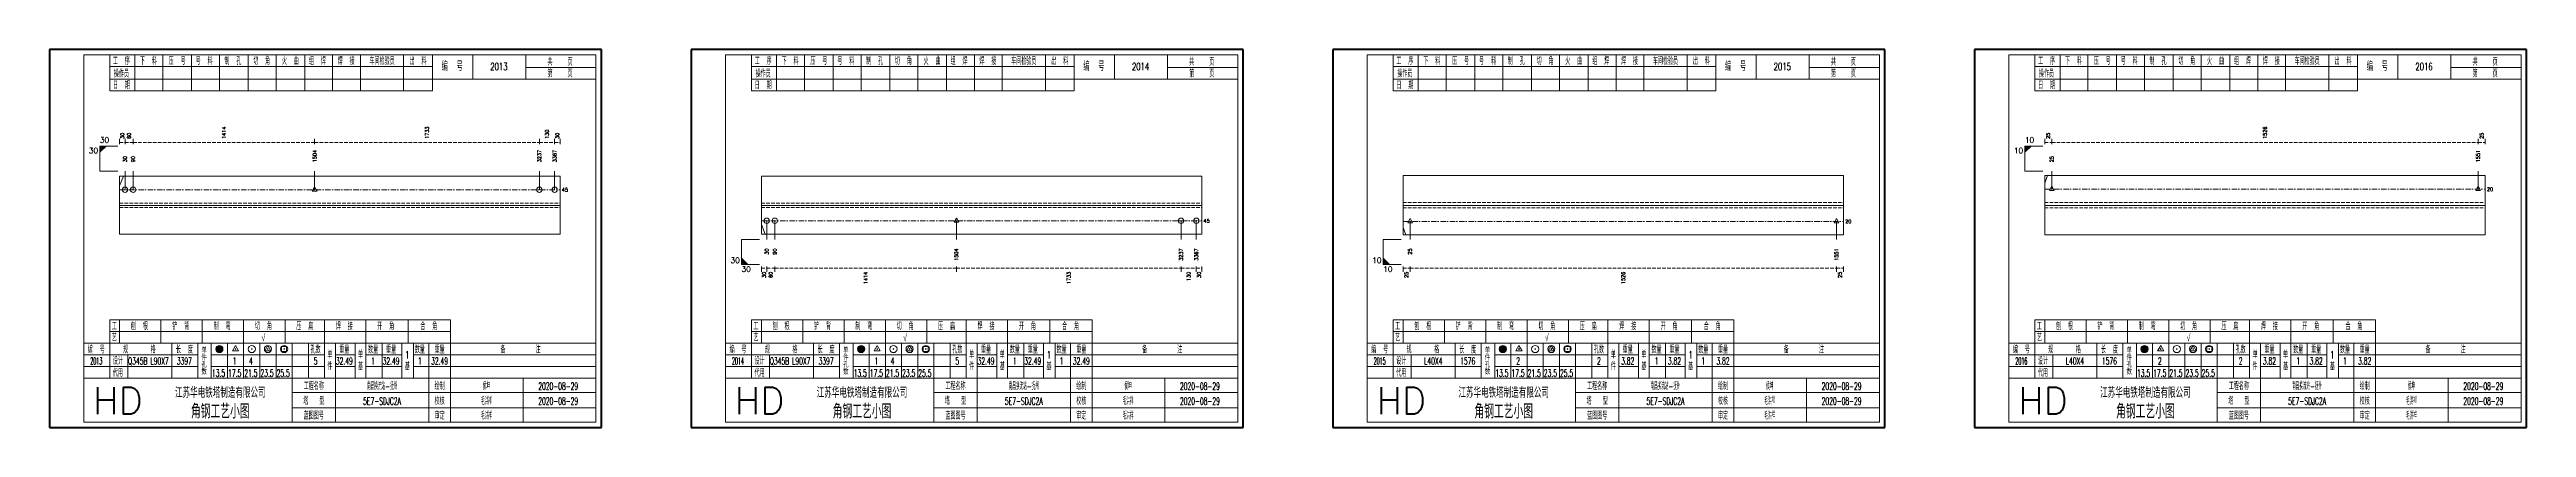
# Model space of a CAD drawing. Extents: x 0 to 5305, y 0 to 1513.
# Drawn here: x 2856 to 4234, y 1302 to 1513 of the extents above; entities that cross this region are included whole.
import ezdxf
from ezdxf.enums import TextEntityAlignment as Align

# ---------------------------------------------------------------- set-up
doc = ezdxf.new("R2010")
doc.units = 0
doc.header["$MEASUREMENT"] = 0
doc.linetypes.add('一点画线', pattern=[5.2, 3, -1, 0.2, -1])
doc.linetypes.add('虚线', pattern=[2.75, 2, -0.75])
doc.layers.get('0').update_dxf_attribs({"linetype": 'CONTINUOUS', "lineweight": 25})
doc.layers.add('1', color=7, linetype='CONTINUOUS', lineweight=25)
doc.layers.add('4', color=7, linetype='CONTINUOUS', lineweight=25)
doc.styles.get("Standard").update_dxf_attribs({"font": 'simplex.shx', "width": 0.7, "height": 3, "bigfont": 'gbhzfs.shx'})

msp = doc.modelspace()

# ---------------------------------------------------------------- texts
at = {"color": 7, "linetype": 'Continuous', "lineweight": 13}
for s, p in [('30', (2884, 1460.2)), ('10', (3955, 1460.2))]:
    msp.add_text(s, height=3, dxfattribs=at).set_placement(p, align=Align.BOTTOM_LEFT)
at = {"color": 8, "linetype": 'Continuous', "lineweight": 9}
for s, p in [('30', (2896.5, 1463.2)), ('60', (2900.2, 1463.2)), ('1414', (2953, 1463.2)), ('1733', (3066, 1463.2)), ('130', (3132.7, 1463.2)), ('30', (3138.5, 1463.2)), ('25', (3967.9, 1463.2)), ('1526', (4088.5, 1463.2)), ('25', (4209.1, 1463.2))]:
    msp.add_text(s, height=2, rotation=90, dxfattribs=at).set_placement(p, align=Align.MIDDLE_LEFT)
at = {"color": 7, "linetype": 'Continuous', "lineweight": 13}
for s, p in [('30', (2883, 1458.2)), ('10', (3954, 1458.2))]:
    msp.add_text(s, height=3, dxfattribs=at).set_placement(p, align=Align.TOP_RIGHT)
for s, p in [('30', (2898, 1450.2)), ('90', (2902.5, 1450.2)), ('1504', (3003.5, 1450.2)), ('3237', (3128.5, 1450.2)), ('3367', (3137, 1450.2)), ('25', (3969.9, 1450.2)), ('1551', (4207.1, 1450.2))]:
    msp.add_text(s, height=2, rotation=90, dxfattribs=at).set_placement(p, align=Align.MIDDLE_LEFT)
for s, p in [('45', (3141, 1434.9)), ('20', (4212, 1435.2)), ('45', (3498, 1417.6)), ('20', (3855, 1417.2))]:
    msp.add_text(s, height=2, dxfattribs=at).set_placement(p, align=Align.MIDDLE_LEFT)
for s, p in [('30', (3240, 1393.2)), ('10', (3597, 1393.2))]:
    msp.add_text(s, height=3, dxfattribs=at).set_placement(p, align=Align.BOTTOM_RIGHT)
for s, p in [('30', (3241, 1392.2)), ('10', (3598, 1392.2))]:
    msp.add_text(s, height=3, dxfattribs=at).set_placement(p, align=Align.TOP_LEFT)
at = {"color": 8, "linetype": 'Continuous', "lineweight": 9}
for s, p in [('30', (3253.5, 1389.2)), ('60', (3257.2, 1389.2)), ('1414', (3310, 1389.2)), ('1733', (3423, 1389.2)), ('130', (3489.7, 1389.2)), ('30', (3495.5, 1389.2)), ('25', (3610.9, 1389.2)), ('1526', (3731.5, 1389.2)), ('25', (3852.1, 1389.2))]:
    msp.add_text(s, height=2, rotation=90, dxfattribs=at).set_placement(p, align=Align.MIDDLE_RIGHT)
at = {"layer": '1', "color": 7, "linetype": 'Continuous', "lineweight": 13}
for s, p in [('30', (3255, 1402.2)), ('90', (3259.5, 1402.2)), ('1504', (3360.5, 1402.2)), ('3237', (3485.5, 1402.2)), ('3367', (3494, 1402.2)), ('25', (3612.9, 1402.2)), ('1551', (3850.1, 1402.2))]:
    msp.add_text(s, height=2, rotation=90, dxfattribs=at).set_placement(p, align=Align.MIDDLE_RIGHT)
at = {"layer": '4', "color": 1, "linetype": 'Continuous', "lineweight": 13}
for s, height, width, p in [('工  序', 4, 0.7, (2896, 1506.5)), ('下  料', 4, 0.7, (2911, 1506.5)), ('压  号', 4, 0.7, (2927, 1506.5)), ('号  料', 4, 0.7, (2942, 1506.5)), ('制  孔', 4, 0.7, (2958, 1506.5)), ('切  角', 4, 0.7, (2974, 1506.5)), ('火  曲', 4, 0.7, (2990, 1506.5)), ('组  焊', 4, 0.7, (3005, 1506.5)), ('焊  接', 4, 0.7, (3021, 1506.5)), ('车间检验员', 4, 0.7, (3041, 1506.5)), ('出  料', 4, 0.7, (3061, 1506.5)), ('编  号', 5, 0.7, (3080, 1503.5)), ('2013', 4, 0.7, (3106, 1503.5)), ('共    页', 4, 0.7, (3140, 1506)), ('工  序', 4, 0.7, (3253, 1506.5)), ('下  料', 4, 0.7, (3268, 1506.5)), ('压  号', 4, 0.7, (3284, 1506.5)), ('号  料', 4, 0.7, (3299, 1506.5)), ('制  孔', 4, 0.7, (3315, 1506.5)), ('切  角', 4, 0.7, (3331, 1506.5)), ('火  曲', 4, 0.7, (3347, 1506.5)), ('组  焊', 4, 0.7, (3362, 1506.5)), ('焊  接', 4, 0.7, (3378, 1506.5)), ('车间检验员', 4, 0.7, (3398, 1506.5)), ('出  料', 4, 0.7, (3418, 1506.5)), ('编  号', 5, 0.7, (3437, 1503.5)), ('2014', 4, 0.7, (3463, 1503.5)), ('共    页', 4, 0.7, (3497, 1506)), ('工  序', 4, 0.7, (3610, 1506.5)), ('下  料', 4, 0.7, (3625, 1506.5)), ('压  号', 4, 0.7, (3641, 1506.5)), ('号  料', 4, 0.7, (3656, 1506.5)), ('制  孔', 4, 0.7, (3672, 1506.5)), ('切  角', 4, 0.7, (3688, 1506.5)), ('火  曲', 4, 0.7, (3704, 1506.5)), ('组  焊', 4, 0.7, (3719, 1506.5)), ('焊  接', 4, 0.7, (3735, 1506.5)), ('车间检验员', 4, 0.7, (3755, 1506.5)), ('出  料', 4, 0.7, (3775, 1506.5)), ('编  号', 5, 0.7, (3794, 1503.5)), ('2015', 4, 0.7, (3820, 1503.5)), ('共    页', 4, 0.7, (3854, 1506)), ('工  序', 4, 0.7, (3967, 1506.5)), ('下  料', 4, 0.7, (3982, 1506.5)), ('压  号', 4, 0.7, (3998, 1506.5)), ('号  料', 4, 0.7, (4013, 1506.5)), ('制  孔', 4, 0.7, (4029, 1506.5)), ('切  角', 4, 0.7, (4045, 1506.5)), ('火  曲', 4, 0.7, (4061, 1506.5)), ('组  焊', 4, 0.7, (4076, 1506.5)), ('焊  接', 4, 0.7, (4092, 1506.5)), ('车间检验员', 4, 0.7, (4112, 1506.5)), ('出  料', 4, 0.7, (4132, 1506.5)), ('编  号', 5, 0.7, (4151, 1503.5)), ('2016', 4, 0.7, (4177, 1503.5)), ('共    页', 4, 0.7, (4211, 1506)), ('日  期', 4, 0.7, (2896, 1493)), ('操作员', 4, 0.7, (2896, 1499.5)), ('第    页', 4, 0.7, (3140, 1499.5)), ('日  期', 4, 0.7, (3253, 1493)), ('操作员', 4, 0.7, (3253, 1499.5)), ('第    页', 4, 0.7, (3497, 1499.5)), ('日  期', 4, 0.7, (3610, 1493)), ('操作员', 4, 0.7, (3610, 1499.5)), ('第    页', 4, 0.7, (3854, 1499.5)), ('日  期', 4, 0.7, (3967, 1493)), ('操作员', 4, 0.7, (3967, 1499.5)), ('第    页', 4, 0.7, (4211, 1499.5)), ('工', 4, 0.7, (2892, 1358.8)), ('艺', 4, 0.7, (2892, 1352.5)), ('刨  根', 4, 0.7, (2906, 1358.8)), ('铲  背', 4, 0.7, (2929, 1358.8)), ('制  弯', 4, 0.7, (2952, 1358.8)), ('切  角', 4, 0.7, (2975, 1358.8)), ('√', 4, 0.7, (2975, 1352.5)), ('压  扁', 4, 0.7, (2998, 1358.8)), ('焊  接', 4, 0.7, (3020, 1358.8)), ('开  角', 4, 0.7, (3043, 1358.8)), ('合  角', 4, 0.7, (3067, 1358.8)), ('工', 4, 0.7, (3249, 1358.8)), ('艺', 4, 0.7, (3249, 1352.5)), ('刨  根', 4, 0.7, (3263, 1358.8)), ('铲  背', 4, 0.7, (3286, 1358.8)), ('制  弯', 4, 0.7, (3309, 1358.8)), ('切  角', 4, 0.7, (3332, 1358.8)), ('√', 4, 0.7, (3332, 1352.5)), ('压  扁', 4, 0.7, (3355, 1358.8)), ('焊  接', 4, 0.7, (3377, 1358.8)), ('开  角', 4, 0.7, (3400, 1358.8)), ('合  角', 4, 0.7, (3424, 1358.8)), ('工', 4, 0.7, (3606, 1358.8)), ('艺', 4, 0.7, (3606, 1352.5)), ('刨  根', 4, 0.7, (3620, 1358.8)), ('铲  背', 4, 0.7, (3643, 1358.8)), ('制  弯', 4, 0.7, (3666, 1358.8)), ('切  角', 4, 0.7, (3689, 1358.8)), ('√', 4, 0.7, (3689, 1352.5)), ('压  扁', 4, 0.7, (3712, 1358.8)), ('焊  接', 4, 0.7, (3734, 1358.8)), ('开  角', 4, 0.7, (3757, 1358.8)), ('合  角', 4, 0.7, (3781, 1358.8)), ('工', 4, 0.7, (3963, 1358.8)), ('艺', 4, 0.7, (3963, 1352.5)), ('刨  根', 4, 0.7, (3977, 1358.8)), ('铲  背', 4, 0.7, (4000, 1358.8)), ('制  弯', 4, 0.7, (4023, 1358.8)), ('切  角', 4, 0.7, (4046, 1358.8)), ('√', 4, 0.7, (4046, 1352.5)), ('压  扁', 4, 0.7, (4069, 1358.8)), ('焊  接', 4, 0.7, (4091, 1358.8)), ('开  角', 4, 0.7, (4114, 1358.8)), ('合  角', 4, 0.7, (4138, 1358.8)), ('编  号', 4, 0.7, (2882, 1345.8)), ('2013', 4, 0.4, (2882, 1339.5)), ('设计', 4, 0.7, (2894, 1339.5)), ('规      格', 4, 0.7, (2906, 1345.8)), ('Q345B L90X7', 4, 0.5, (2911, 1339.5)), ('长  度', 4, 0.7, (2931, 1345.8)), ('3397', 4, 0.5, (2931, 1339.5)), ('1', 4, 0.5, (2959, 1339.5)), ('4', 4, 0.5, (2968, 1339.5)), ('孔数', 4, 0.7, (3004, 1345.8)), ('5', 4, 0.5, (3004, 1339.5)), ('单', 4, 0.7, (3012, 1343)), ('件', 4, 0.7, (3012, 1336.5)), ('32.49', 4, 0.5, (3020, 1339.5)), ('重量', 4, 0.7, (3020, 1345.8)), ('单', 4, 0.7, (3029, 1343)), ('基', 4, 0.7, (3029, 1336.5)), ('数量', 4, 0.7, (3036, 1345.8)), ('1', 4, 0.5, (3036, 1339.5)), ('32.49', 4, 0.5, (3046, 1339.5)), ('重量', 4, 0.7, (3046, 1345.8)), ('基', 4, 0.7, (3055, 1336.5)), ('1', 4, 0.5, (3055, 1343)), ('数量', 4, 0.7, (3062, 1345.8)), ('1', 4, 0.7, (3062, 1339.5)), ('32.49', 4, 0.5, (3073, 1339.5)), ('重量', 4, 0.7, (3073, 1345.8)), ('备        注', 4, 0.7, (3118, 1345.8)), ('编  号', 4, 0.7, (3239, 1345.8)), ('2014', 4, 0.4, (3239, 1339.5)), ('设计', 4, 0.7, (3251, 1339.5)), ('规      格', 4, 0.7, (3263, 1345.8)), ('Q345B L90X7', 4, 0.5, (3268, 1339.5)), ('长  度', 4, 0.7, (3288, 1345.8)), ('3397', 4, 0.5, (3288, 1339.5)), ('1', 4, 0.5, (3316, 1339.5)), ('4', 4, 0.5, (3325, 1339.5)), ('孔数', 4, 0.7, (3361, 1345.8)), ('5', 4, 0.5, (3361, 1339.5)), ('单', 4, 0.7, (3369, 1343)), ('件', 4, 0.7, (3369, 1336.5)), ('32.49', 4, 0.5, (3377, 1339.5)), ('重量', 4, 0.7, (3377, 1345.8)), ('单', 4, 0.7, (3386, 1343)), ('基', 4, 0.7, (3386, 1336.5)), ('数量', 4, 0.7, (3393, 1345.8)), ('1', 4, 0.5, (3393, 1339.5)), ('32.49', 4, 0.5, (3403, 1339.5)), ('重量', 4, 0.7, (3403, 1345.8)), ('基', 4, 0.7, (3412, 1336.5)), ('1', 4, 0.5, (3412, 1343)), ('数量', 4, 0.7, (3419, 1345.8)), ('1', 4, 0.7, (3419, 1339.5)), ('32.49', 4, 0.5, (3430, 1339.5)), ('重量', 4, 0.7, (3430, 1345.8)), ('备        注', 4, 0.7, (3475, 1345.8)), ('编  号', 4, 0.7, (3596, 1345.8)), ('2015', 4, 0.4, (3596, 1339.5)), ('设计', 4, 0.7, (3608, 1339.5)), ('规      格', 4, 0.7, (3620, 1345.8)), (' L40X4', 4, 0.5, (3625, 1339.5)), ('长  度', 4, 0.7, (3645, 1345.8)), ('1576', 4, 0.5, (3645, 1339.5)), ('2', 4, 0.5, (3673, 1339.5)), ('孔数', 4, 0.7, (3718, 1345.8)), ('2', 4, 0.5, (3718, 1339.5)), ('单', 4, 0.7, (3726, 1343)), ('件', 4, 0.7, (3726, 1336.5)), ('3.82', 4, 0.5, (3734, 1339.5)), ('重量', 4, 0.7, (3734, 1345.8)), ('单', 4, 0.7, (3743, 1343)), ('基', 4, 0.7, (3743, 1336.5)), ('数量', 4, 0.7, (3750, 1345.8)), ('1', 4, 0.5, (3750, 1339.5)), ('3.82', 4, 0.5, (3760, 1339.5)), ('重量', 4, 0.7, (3760, 1345.8)), ('基', 4, 0.7, (3769, 1336.5)), ('1', 4, 0.5, (3769, 1343)), ('数量', 4, 0.7, (3776, 1345.8)), ('1', 4, 0.7, (3776, 1339.5)), ('3.82', 4, 0.5, (3787, 1339.5)), ('重量', 4, 0.7, (3787, 1345.8)), ('备        注', 4, 0.7, (3832, 1345.8)), ('编  号', 4, 0.7, (3953, 1345.8)), ('2016', 4, 0.4, (3953, 1339.5)), ('设计', 4, 0.7, (3965, 1339.5)), ('规      格', 4, 0.7, (3977, 1345.8)), (' L40X4', 4, 0.5, (3982, 1339.5)), ('长  度', 4, 0.7, (4002, 1345.8)), ('1576', 4, 0.5, (4002, 1339.5)), ('2', 4, 0.5, (4030, 1339.5)), ('孔数', 4, 0.7, (4075, 1345.8)), ('2', 4, 0.5, (4075, 1339.5)), ('单', 4, 0.7, (4083, 1343)), ('件', 4, 0.7, (4083, 1336.5)), ('3.82', 4, 0.5, (4091, 1339.5)), ('重量', 4, 0.7, (4091, 1345.8)), ('单', 4, 0.7, (4100, 1343)), ('基', 4, 0.7, (4100, 1336.5)), ('数量', 4, 0.7, (4107, 1345.8)), ('1', 4, 0.5, (4107, 1339.5)), ('3.82', 4, 0.5, (4117, 1339.5)), ('重量', 4, 0.7, (4117, 1345.8)), ('基', 4, 0.7, (4126, 1336.5)), ('1', 4, 0.5, (4126, 1343)), ('数量', 4, 0.7, (4133, 1345.8)), ('1', 4, 0.7, (4133, 1339.5)), ('3.82', 4, 0.5, (4144, 1339.5)), ('重量', 4, 0.7, (4144, 1345.8)), ('备        注', 4, 0.7, (4189, 1345.8)), ('代用', 4, 0.7, (2894, 1332.8)), ('江苏华电铁塔制造有限公司', 6, 0.7, (2951, 1322)), ('13.5', 4, 0.5, (2950, 1332.8)), ('17.5', 4, 0.5, (2959, 1332.8)), ('21.5', 4, 0.5, (2968, 1332.8)), ('23.5', 4, 0.5, (2977, 1332.8)), ('25.5', 4, 0.5, (2986, 1332.8)), ('工程名称', 4, 0.7, (3003, 1325.5)), ('南昌换流站-抚州', 4, 0.5, (3041, 1325.5)), ('绘制', 4, 0.7, (3073, 1325.5)), ('侯坤', 4, 0.5, (3099, 1325.5)), ('2020-08-29', 4, 0.5, (3139, 1325.5)), ('代用', 4, 0.7, (3251, 1332.8)), ('江苏华电铁塔制造有限公司', 6, 0.7, (3308, 1322)), ('13.5', 4, 0.5, (3307, 1332.8)), ('17.5', 4, 0.5, (3316, 1332.8)), ('21.5', 4, 0.5, (3325, 1332.8)), ('23.5', 4, 0.5, (3334, 1332.8)), ('25.5', 4, 0.5, (3343, 1332.8)), ('工程名称', 4, 0.7, (3360, 1325.5)), ('南昌换流站-抚州', 4, 0.5, (3398, 1325.5)), ('绘制', 4, 0.7, (3430, 1325.5)), ('侯坤', 4, 0.5, (3456, 1325.5)), ('2020-08-29', 4, 0.5, (3496, 1325.5)), ('代用', 4, 0.7, (3608, 1332.8)), ('江苏华电铁塔制造有限公司', 6, 0.7, (3665, 1322)), ('13.5', 4, 0.5, (3664, 1332.8)), ('17.5', 4, 0.5, (3673, 1332.8)), ('21.5', 4, 0.5, (3682, 1332.8)), ('23.5', 4, 0.5, (3691, 1332.8)), ('25.5', 4, 0.5, (3700, 1332.8)), ('工程名称', 4, 0.7, (3717, 1325.5)), ('南昌换流站-抚州', 4, 0.5, (3755, 1325.5)), ('绘制', 4, 0.7, (3787, 1325.5)), ('侯坤', 4, 0.5, (3813, 1325.5)), ('2020-08-29', 4, 0.5, (3853, 1325.5)), ('代用', 4, 0.7, (3965, 1332.8)), ('江苏华电铁塔制造有限公司', 6, 0.7, (4022, 1322)), ('13.5', 4, 0.5, (4021, 1332.8)), ('17.5', 4, 0.5, (4030, 1332.8)), ('21.5', 4, 0.5, (4039, 1332.8)), ('23.5', 4, 0.5, (4048, 1332.8)), ('25.5', 4, 0.5, (4057, 1332.8)), ('工程名称', 4, 0.7, (4074, 1325.5)), ('南昌换流站-抚州', 4, 0.5, (4112, 1325.5)), ('绘制', 4, 0.7, (4144, 1325.5)), ('侯坤', 4, 0.5, (4170, 1325.5)), ('2020-08-29', 4, 0.5, (4210, 1325.5)), ('角钢工艺小图', 8, 0.8, (2951, 1311.5)), ('塔   型', 4, 0.7, (3003, 1317.2)), ('蓝图图号', 4, 0.7, (3003, 1309)), ('5E7-SDJC2A', 4, 0.5, (3041, 1317.2)), ('校核', 4, 0.7, (3073, 1317.2)), ('审定', 4, 0.7, (3073, 1309)), ('毛洪祥', 4, 0.5, (3099, 1317.2)), ('毛洪祥', 4, 0.5, (3099, 1309)), ('2020-08-29', 4, 0.5, (3139, 1317.2)), ('角钢工艺小图', 8, 0.8, (3308, 1311.5)), ('塔   型', 4, 0.7, (3360, 1317.2)), ('蓝图图号', 4, 0.7, (3360, 1309)), ('5E7-SDJC2A', 4, 0.5, (3398, 1317.2)), ('校核', 4, 0.7, (3430, 1317.2)), ('审定', 4, 0.7, (3430, 1309)), ('毛洪祥', 4, 0.5, (3456, 1317.2)), ('毛洪祥', 4, 0.5, (3456, 1309)), ('2020-08-29', 4, 0.5, (3496, 1317.2)), ('角钢工艺小图', 8, 0.8, (3665, 1311.5)), ('塔   型', 4, 0.7, (3717, 1317.2)), ('蓝图图号', 4, 0.7, (3717, 1309)), ('5E7-SDJC2A', 4, 0.5, (3755, 1317.2)), ('校核', 4, 0.7, (3787, 1317.2)), ('审定', 4, 0.7, (3787, 1309)), ('毛洪祥', 4, 0.5, (3813, 1317.2)), ('毛洪祥', 4, 0.5, (3813, 1309)), ('2020-08-29', 4, 0.5, (3853, 1317.2)), ('角钢工艺小图', 8, 0.8, (4022, 1311.5)), ('塔   型', 4, 0.7, (4074, 1317.2)), ('蓝图图号', 4, 0.7, (4074, 1309)), ('5E7-SDJC2A', 4, 0.5, (4112, 1317.2)), ('校核', 4, 0.7, (4144, 1317.2)), ('审定', 4, 0.7, (4144, 1309)), ('毛洪祥', 4, 0.5, (4170, 1317.2)), ('毛洪祥', 4, 0.5, (4170, 1309)), ('2020-08-29', 4, 0.5, (4210, 1317.2))]:
    msp.add_text(s, height=height, dxfattribs=dict(at, width=width)).set_placement(p, align=Align.MIDDLE_CENTER)
for s, height, p in [('单', 3, (2942, 1345.5)), ('件', 3, (2942, 1341.5)), ('孔', 3, (2942, 1337.5)), ('单', 3, (3299, 1345.5)), ('件', 3, (3299, 1341.5)), ('孔', 3, (3299, 1337.5)), ('单', 3, (3656, 1345.5)), ('件', 3, (3656, 1341.5)), ('孔', 3, (3656, 1337.5)), ('单', 3, (4013, 1345.5)), ('件', 3, (4013, 1341.5)), ('孔', 3, (4013, 1337.5)), ('HD', 15, (2894, 1317.5)), ('数', 3, (2942, 1333.5)), ('HD', 15, (3251, 1317.5)), ('数', 3, (3299, 1333.5)), ('HD', 15, (3608, 1317.5)), ('数', 3, (3656, 1333.5)), ('HD', 15, (3965, 1317.5)), ('数', 3, (4013, 1333.5))]:
    msp.add_text(s, height=height, dxfattribs=at).set_placement(p, align=Align.MIDDLE_CENTER)

# ---------------------------------------------------------------- linework, layer by layer
at = {"color": 8, "linetype": 'Continuous', "lineweight": 9}
for p, q in [((2895, 1460.2), (2895, 1463.2)), ((2898, 1460.2), (2898, 1463.2)), ((2898, 1460.2), (2898, 1463.2)), ((2902.5, 1460.2), (2902.5, 1463.2)), ((2902.5, 1460.2), (2902.5, 1463.2)), ((3003.5, 1460.2), (3003.5, 1463.2)), ((3003.5, 1460.2), (3003.5, 1463.2)), ((3128.5, 1460.2), (3128.5, 1463.2)), ((3128.5, 1460.2), (3128.5, 1463.2)), ((3137, 1460.2), (3137, 1463.2)), ((3137, 1460.2), (3137, 1463.2)), ((3140, 1460.2), (3140, 1463.2)), ((3966, 1460.2), (3966, 1463.2)), ((3969.9, 1460.2), (3969.9, 1463.2)), ((3969.9, 1460.2), (3969.9, 1463.2)), ((4207.1, 1460.2), (4207.1, 1463.2)), ((4207.1, 1460.2), (4207.1, 1463.2)), ((4211, 1460.2), (4211, 1463.2)), ((3252, 1392.2), (3252, 1389.2)), ((3255, 1392.2), (3255, 1389.2)), ((3255, 1392.2), (3255, 1389.2)), ((3259.5, 1392.2), (3259.5, 1389.2)), ((3259.5, 1392.2), (3259.5, 1389.2)), ((3360.5, 1392.2), (3360.5, 1389.2)), ((3360.5, 1392.2), (3360.5, 1389.2)), ((3485.5, 1392.2), (3485.5, 1389.2)), ((3485.5, 1392.2), (3485.5, 1389.2)), ((3494, 1392.2), (3494, 1389.2)), ((3494, 1392.2), (3494, 1389.2)), ((3497, 1392.2), (3497, 1389.2)), ((3609, 1392.2), (3609, 1389.2)), ((3612.9, 1392.2), (3612.9, 1389.2)), ((3612.9, 1392.2), (3612.9, 1389.2)), ((3850.1, 1392.2), (3850.1, 1389.2)), ((3850.1, 1392.2), (3850.1, 1389.2)), ((3854, 1392.2), (3854, 1389.2))]:
    msp.add_line(p, q, dxfattribs=at)
at = {"color": 8, "linetype": '虚线', "lineweight": 9}
for p, q in [((2895, 1461.2), (2898, 1461.2)), ((2898, 1461.2), (2902.5, 1461.2)), ((2902.5, 1461.2), (3003.5, 1461.2)), ((3003.5, 1461.2), (3128.5, 1461.2)), ((3128.5, 1461.2), (3137, 1461.2)), ((3137, 1461.2), (3140, 1461.2)), ((3966, 1461.2), (3969.9, 1461.2)), ((3969.9, 1461.2), (4207.1, 1461.2)), ((4207.1, 1461.2), (4211, 1461.2)), ((3252, 1391.2), (3255, 1391.2)), ((3255, 1391.2), (3259.5, 1391.2)), ((3259.5, 1391.2), (3360.5, 1391.2)), ((3360.5, 1391.2), (3485.5, 1391.2)), ((3485.5, 1391.2), (3494, 1391.2)), ((3494, 1391.2), (3497, 1391.2)), ((3609, 1391.2), (3612.9, 1391.2)), ((3612.9, 1391.2), (3850.1, 1391.2)), ((3850.1, 1391.2), (3854, 1391.2))]:
    msp.add_line(p, q, dxfattribs=at)
at = {"color": 7, "linetype": 'Continuous', "lineweight": 13}
for p, q in [((2884, 1459.2), (2894, 1459.2)), ((2884, 1445.2), (2884, 1459.2)), ((2884.9, 1459.2), (2884, 1458.4)), ((2885.8, 1459.2), (2884, 1457.5)), ((2886.6, 1459.2), (2884, 1456.6)), ((2887.5, 1459.2), (2884, 1455.8)), ((3955, 1459.2), (3965, 1459.2)), ((3955, 1445.2), (3955, 1459.2)), ((3955.9, 1459.2), (3955, 1458.4)), ((3956.8, 1459.2), (3955, 1457.5)), ((3957.6, 1459.2), (3955, 1456.6)), ((3958.5, 1459.2), (3955, 1455.8)), ((2884, 1445.2), (2894, 1445.2)), ((2895, 1437), (2897.2, 1442.4)), ((2897.8, 1434.8), (2898.2, 1435.1)), ((2898.2, 1434.8), (2897.8, 1435.1)), ((2898, 1434.9), (2898, 1445.2)), ((2902.3, 1434.8), (2902.7, 1435.1)), ((2902.7, 1434.8), (2902.3, 1435.1)), ((2902.5, 1434.9), (2902.5, 1445.2)), ((3003.5, 1436.4), (3002.2, 1434.2)), ((3002.2, 1434.2), (3004.8, 1434.2)), ((3003.3, 1434.8), (3003.6, 1435.1)), ((3003.6, 1434.8), (3003.3, 1435.1)), ((3003.5, 1434.9), (3003.5, 1445.2)), ((3004.8, 1434.2), (3003.5, 1436.4)), ((3128.3, 1434.8), (3128.6, 1435.1)), ((3128.6, 1434.8), (3128.3, 1435.1)), ((3128.5, 1434.9), (3128.5, 1445.2)), ((3136.8, 1434.8), (3137.2, 1435.1)), ((3137.2, 1434.8), (3136.8, 1435.1)), ((3137, 1434.9), (3137, 1445.2)), ((3955, 1445.2), (3965, 1445.2)), ((3966, 1438.6), (3967.6, 1442.8)), ((3969.9, 1436.8), (3968.6, 1434.5)), ((3968.6, 1434.5), (3971.2, 1434.5)), ((3969.7, 1435.1), (3970, 1435.4)), ((3970, 1435.1), (3969.7, 1435.4)), ((3969.9, 1435.2), (3969.9, 1445.2)), ((3971.2, 1434.5), (3969.9, 1436.8)), ((4207.1, 1436.8), (4205.8, 1434.5)), ((4205.8, 1434.5), (4208.4, 1434.5)), ((4207, 1435.1), (4207.3, 1435.4)), ((4207.3, 1435.1), (4207, 1435.4)), ((4207.1, 1435.2), (4207.1, 1445.2)), ((4208.4, 1434.5), (4207.1, 1436.8)), ((3241, 1407.2), (3251, 1407.2)), ((3241, 1407.2), (3241, 1393.2)), ((3252, 1415.5), (3254.2, 1410.1)), ((3255, 1417.6), (3255, 1407.2)), ((3259.5, 1417.6), (3259.5, 1407.2)), ((3360.5, 1417.6), (3360.5, 1407.2)), ((3485.5, 1417.6), (3485.5, 1407.2)), ((3494, 1417.6), (3494, 1407.2)), ((3598, 1407.2), (3608, 1407.2)), ((3598, 1407.2), (3598, 1393.2)), ((3609, 1413.9), (3610.6, 1409.8)), ((3612.9, 1417.2), (3612.9, 1407.2)), ((3850.1, 1417.2), (3850.1, 1407.2)), ((3244.5, 1393.2), (3241, 1396.8)), ((3243.6, 1393.2), (3241, 1395.9)), ((3242.8, 1393.2), (3241, 1395)), ((3241.9, 1393.2), (3241, 1394.1)), ((3241, 1393.2), (3251, 1393.2)), ((3601.5, 1393.2), (3598, 1396.8)), ((3600.6, 1393.2), (3598, 1395.9)), ((3599.8, 1393.2), (3598, 1395)), ((3598.9, 1393.2), (3598, 1394.1)), ((3598, 1393.2), (3608, 1393.2))]:
    msp.add_line(p, q, dxfattribs=at)
at = {"color": 7, "linetype": 'Continuous', "lineweight": 18}
for p, q in [((2895, 1442.4), (2895, 1410.1)), ((2895, 1442.4), (3140, 1442.4)), ((3140, 1442.4), (3140, 1410.1)), ((3252, 1442.4), (3252, 1410.1)), ((3252, 1442.4), (3497, 1442.4)), ((3497, 1442.4), (3497, 1410.1)), ((3609, 1442.8), (3609, 1409.8)), ((3609, 1442.8), (3854, 1442.8)), ((3854, 1442.8), (3854, 1409.8)), ((3966, 1442.8), (3966, 1409.8)), ((3966, 1442.8), (4211, 1442.8)), ((4211, 1442.8), (4211, 1409.8)), ((2895, 1426.2), (3140, 1426.2)), ((3252, 1426.2), (3497, 1426.2)), ((3609, 1426.2), (3854, 1426.2)), ((3966, 1426.2), (4211, 1426.2))]:
    msp.add_line(p, q, dxfattribs=at)
at = {"color": 3, "linetype": '一点画线', "lineweight": 13}
for p, q in [((2895, 1434.9), (3140, 1434.9)), ((3966, 1435.2), (4211, 1435.2)), ((3252, 1417.6), (3497, 1417.6)), ((3609, 1417.2), (3854, 1417.2))]:
    msp.add_line(p, q, dxfattribs=at)
at = {"color": 1, "linetype": '虚线', "lineweight": 18}
for p, q in [((2895, 1427.4), (3140, 1427.4)), ((2895, 1425.1), (3140, 1425.1)), ((3252, 1427.4), (3497, 1427.4)), ((3252, 1425.1), (3497, 1425.1)), ((3609, 1427.8), (3854, 1427.8)), ((3609, 1424.8), (3854, 1424.8)), ((3966, 1427.8), (4211, 1427.8)), ((3966, 1424.8), (4211, 1424.8))]:
    msp.add_line(p, q, dxfattribs=at)
at = {"color": 7, "linetype": 'Continuous', "lineweight": 13}
for centre in [(2898, 1434.9), (2902.5, 1434.9), (3128.5, 1434.9), (3137, 1434.9)]:
    msp.add_circle(centre, 1.5, dxfattribs=at)
at = {"layer": '1', "color": 7, "linetype": 'Continuous', "lineweight": 18}
for p, q in [((2895, 1410.1), (3140, 1410.1)), ((3252, 1410.1), (3497, 1410.1)), ((3609, 1409.8), (3854, 1409.8)), ((3966, 1409.8), (4211, 1409.8))]:
    msp.add_line(p, q, dxfattribs=at)
at = {"layer": '1', "color": 7, "linetype": 'Continuous', "lineweight": 13}
for p, q in [((3254.8, 1417.4), (3255.2, 1417.7)), ((3255.2, 1417.4), (3254.8, 1417.7)), ((3259.3, 1417.4), (3259.7, 1417.7)), ((3259.7, 1417.4), (3259.3, 1417.7)), ((3360.5, 1419.1), (3359.2, 1416.8)), ((3359.2, 1416.8), (3361.8, 1416.8)), ((3360.3, 1417.4), (3360.6, 1417.7)), ((3360.6, 1417.4), (3360.3, 1417.7)), ((3361.8, 1416.8), (3360.5, 1419.1)), ((3485.3, 1417.4), (3485.6, 1417.7)), ((3485.6, 1417.4), (3485.3, 1417.7)), ((3493.8, 1417.4), (3494.2, 1417.7)), ((3494.2, 1417.4), (3493.8, 1417.7)), ((3612.9, 1418.8), (3611.6, 1416.5)), ((3611.6, 1416.5), (3614.2, 1416.5)), ((3612.7, 1417.1), (3613, 1417.4)), ((3613, 1417.1), (3612.7, 1417.4)), ((3614.2, 1416.5), (3612.9, 1418.8)), ((3850.1, 1418.8), (3848.8, 1416.5)), ((3848.8, 1416.5), (3851.4, 1416.5)), ((3850, 1417.1), (3850.3, 1417.4)), ((3850.3, 1417.1), (3850, 1417.4)), ((3851.4, 1416.5), (3850.1, 1418.8))]:
    msp.add_line(p, q, dxfattribs=at)
for centre in [(3255, 1417.6), (3259.5, 1417.6), (3485.5, 1417.6), (3494, 1417.6)]:
    msp.add_circle(centre, 1.5, dxfattribs=at)
at = {"layer": '4', "color": 1, "linetype": 'Continuous', "lineweight": 50}
for p, q in [((3163, 1513), (2856, 1513)), ((2856, 1513), (2856, 1302.5)), ((3163, 1302.5), (3163, 1513)), ((3520, 1513), (3213, 1513)), ((3213, 1513), (3213, 1302.5)), ((3520, 1302.5), (3520, 1513)), ((3877, 1513), (3570, 1513)), ((3570, 1513), (3570, 1302.5)), ((3877, 1302.5), (3877, 1513)), ((4234, 1513), (3927, 1513)), ((3927, 1513), (3927, 1302.5)), ((4234, 1302.5), (4234, 1513)), ((2856, 1302.5), (3163, 1302.5)), ((3213, 1302.5), (3520, 1302.5)), ((3570, 1302.5), (3877, 1302.5)), ((3927, 1302.5), (4234, 1302.5))]:
    msp.add_line(p, q, dxfattribs=at)
at = {"layer": '4', "color": 1, "linetype": 'Continuous', "lineweight": 18}
for p, q in [((3160, 1510), (2875, 1510)), ((2875, 1510), (2875, 1305.5)), ((2889.5, 1510), (2889.5, 1490)), ((2889.5, 1503.5), (3069, 1503.5)), ((2903.5, 1510), (2903.5, 1490)), ((2919, 1510), (2919, 1490)), ((2935, 1510), (2935, 1490)), ((2950.5, 1510), (2950.5, 1490)), ((2966.5, 1510), (2966.5, 1490)), ((2982, 1510), (2982, 1490)), ((2998, 1510), (2998, 1490)), ((3013.5, 1510), (3013.5, 1490)), ((3029, 1510), (3029, 1490)), ((3053, 1510), (3053, 1490)), ((3069, 1510), (3069, 1490)), ((3091.5, 1510), (3091.5, 1496.5)), ((3121, 1510), (3121, 1496.5)), ((3121, 1503), (3160, 1503)), ((3160, 1305.5), (3160, 1510)), ((3517, 1510), (3232, 1510)), ((3232, 1510), (3232, 1305.5)), ((3246.5, 1510), (3246.5, 1490)), ((3246.5, 1503.5), (3426, 1503.5)), ((3260.5, 1510), (3260.5, 1490)), ((3276, 1510), (3276, 1490)), ((3292, 1510), (3292, 1490)), ((3307.5, 1510), (3307.5, 1490)), ((3323.5, 1510), (3323.5, 1490)), ((3339, 1510), (3339, 1490)), ((3355, 1510), (3355, 1490)), ((3370.5, 1510), (3370.5, 1490)), ((3386, 1510), (3386, 1490)), ((3410, 1510), (3410, 1490)), ((3426, 1510), (3426, 1490)), ((3448.5, 1510), (3448.5, 1496.5)), ((3478, 1510), (3478, 1496.5)), ((3478, 1503), (3517, 1503)), ((3517, 1305.5), (3517, 1510)), ((3874, 1510), (3589, 1510)), ((3589, 1510), (3589, 1305.5)), ((3603.5, 1510), (3603.5, 1490)), ((3603.5, 1503.5), (3783, 1503.5)), ((3617.5, 1510), (3617.5, 1490)), ((3633, 1510), (3633, 1490)), ((3649, 1510), (3649, 1490)), ((3664.5, 1510), (3664.5, 1490)), ((3680.5, 1510), (3680.5, 1490)), ((3696, 1510), (3696, 1490)), ((3712, 1510), (3712, 1490)), ((3727.5, 1510), (3727.5, 1490)), ((3743, 1510), (3743, 1490)), ((3767, 1510), (3767, 1490)), ((3783, 1510), (3783, 1490)), ((3805.5, 1510), (3805.5, 1496.5)), ((3835, 1510), (3835, 1496.5)), ((3835, 1503), (3874, 1503)), ((3874, 1305.5), (3874, 1510)), ((4231, 1510), (3946, 1510)), ((3946, 1510), (3946, 1305.5)), ((3960.5, 1510), (3960.5, 1490)), ((3960.5, 1503.5), (4140, 1503.5)), ((3974.5, 1510), (3974.5, 1490)), ((3990, 1510), (3990, 1490)), ((4006, 1510), (4006, 1490)), ((4021.5, 1510), (4021.5, 1490)), ((4037.5, 1510), (4037.5, 1490)), ((4053, 1510), (4053, 1490)), ((4069, 1510), (4069, 1490)), ((4084.5, 1510), (4084.5, 1490)), ((4100, 1510), (4100, 1490)), ((4124, 1510), (4124, 1490)), ((4140, 1510), (4140, 1490)), ((4162.5, 1510), (4162.5, 1496.5)), ((4192, 1510), (4192, 1496.5)), ((4192, 1503), (4231, 1503)), ((4231, 1305.5), (4231, 1510)), ((2889.5, 1496.5), (3160, 1496.5)), ((2889.5, 1490), (3069, 1490)), ((3246.5, 1496.5), (3517, 1496.5)), ((3246.5, 1490), (3426, 1490)), ((3603.5, 1496.5), (3874, 1496.5)), ((3603.5, 1490), (3783, 1490)), ((3960.5, 1496.5), (4231, 1496.5)), ((3960.5, 1490), (4140, 1490)), ((2889.5, 1362.5), (3079, 1362.5)), ((2889.5, 1362.5), (2889.5, 1349.5)), ((2889.5, 1356), (3079, 1356)), ((2895, 1362.5), (2895, 1349.5)), ((2918, 1362.5), (2918, 1349.5)), ((2941, 1362.5), (2941, 1349.5)), ((2964, 1362.5), (2964, 1349.5)), ((2987, 1362.5), (2987, 1349.5)), ((3009, 1362.5), (3009, 1349.5)), ((3032, 1362.5), (3032, 1349.5)), ((3055.5, 1362.5), (3055.5, 1349.5)), ((3079, 1362.5), (3079, 1349.5)), ((3246.5, 1362.5), (3436, 1362.5)), ((3246.5, 1362.5), (3246.5, 1349.5)), ((3246.5, 1356), (3436, 1356)), ((3252, 1362.5), (3252, 1349.5)), ((3275, 1362.5), (3275, 1349.5)), ((3298, 1362.5), (3298, 1349.5)), ((3321, 1362.5), (3321, 1349.5)), ((3344, 1362.5), (3344, 1349.5)), ((3366, 1362.5), (3366, 1349.5)), ((3389, 1362.5), (3389, 1349.5)), ((3412.5, 1362.5), (3412.5, 1349.5)), ((3436, 1362.5), (3436, 1349.5)), ((3603.5, 1362.5), (3793, 1362.5)), ((3603.5, 1362.5), (3603.5, 1349.5)), ((3603.5, 1356), (3793, 1356)), ((3609, 1362.5), (3609, 1349.5)), ((3632, 1362.5), (3632, 1349.5)), ((3655, 1362.5), (3655, 1349.5)), ((3678, 1362.5), (3678, 1349.5)), ((3701, 1362.5), (3701, 1349.5)), ((3723, 1362.5), (3723, 1349.5)), ((3746, 1362.5), (3746, 1349.5)), ((3769.5, 1362.5), (3769.5, 1349.5)), ((3793, 1362.5), (3793, 1349.5)), ((3960.5, 1362.5), (4150, 1362.5)), ((3960.5, 1362.5), (3960.5, 1349.5)), ((3960.5, 1356), (4150, 1356)), ((3966, 1362.5), (3966, 1349.5)), ((3989, 1362.5), (3989, 1349.5)), ((4012, 1362.5), (4012, 1349.5)), ((4035, 1362.5), (4035, 1349.5)), ((4058, 1362.5), (4058, 1349.5)), ((4080, 1362.5), (4080, 1349.5)), ((4103, 1362.5), (4103, 1349.5)), ((4126.5, 1362.5), (4126.5, 1349.5)), ((4150, 1362.5), (4150, 1349.5)), ((2875, 1349.5), (3160, 1349.5)), ((2875, 1343), (2938.5, 1343)), ((2889.5, 1349.5), (2889.5, 1330)), ((2899.5, 1343), (2899.5, 1330)), ((2924, 1349.5), (2924, 1330)), ((2938.5, 1349.5), (2938.5, 1330)), ((2946, 1349.5), (2946, 1330)), ((2946, 1343), (3009, 1343)), ((2955, 1349.5), (2955, 1330)), ((2964, 1349.5), (2964, 1330)), ((2973, 1349.5), (2973, 1330)), ((2982, 1349.5), (2982, 1330)), ((2991, 1349.5), (2991, 1330)), ((3000, 1349.5), (3000, 1330)), ((3009, 1349.5), (3009, 1330)), ((3015, 1349.5), (3015, 1330)), ((3015, 1343), (3026, 1343)), ((3026, 1349.5), (3026, 1330)), ((3032, 1349.5), (3032, 1330)), ((3032, 1343), (3052, 1343)), ((3041, 1349.5), (3041, 1330)), ((3052, 1349.5), (3052, 1330)), ((3058.5, 1349.5), (3058.5, 1330)), ((3058.5, 1343), (3160, 1343)), ((3067, 1349.5), (3067, 1330)), ((3079, 1349.5), (3079, 1330)), ((3232, 1349.5), (3517, 1349.5)), ((3232, 1343), (3295.5, 1343)), ((3246.5, 1349.5), (3246.5, 1330)), ((3256.5, 1343), (3256.5, 1330)), ((3281, 1349.5), (3281, 1330)), ((3295.5, 1349.5), (3295.5, 1330)), ((3303, 1349.5), (3303, 1330)), ((3303, 1343), (3366, 1343)), ((3312, 1349.5), (3312, 1330)), ((3321, 1349.5), (3321, 1330)), ((3330, 1349.5), (3330, 1330)), ((3339, 1349.5), (3339, 1330)), ((3348, 1349.5), (3348, 1330)), ((3357, 1349.5), (3357, 1330)), ((3366, 1349.5), (3366, 1330)), ((3372, 1349.5), (3372, 1330)), ((3372, 1343), (3383, 1343)), ((3383, 1349.5), (3383, 1330)), ((3389, 1349.5), (3389, 1330)), ((3389, 1343), (3409, 1343)), ((3398, 1349.5), (3398, 1330)), ((3409, 1349.5), (3409, 1330)), ((3415.5, 1349.5), (3415.5, 1330)), ((3415.5, 1343), (3517, 1343)), ((3424, 1349.5), (3424, 1330)), ((3436, 1349.5), (3436, 1330)), ((3589, 1349.5), (3874, 1349.5)), ((3589, 1343), (3652.5, 1343)), ((3603.5, 1349.5), (3603.5, 1330)), ((3613.5, 1343), (3613.5, 1330)), ((3638, 1349.5), (3638, 1330)), ((3652.5, 1349.5), (3652.5, 1330)), ((3660, 1349.5), (3660, 1330)), ((3660, 1343), (3723, 1343)), ((3669, 1349.5), (3669, 1330)), ((3678, 1349.5), (3678, 1330)), ((3687, 1349.5), (3687, 1330)), ((3696, 1349.5), (3696, 1330)), ((3705, 1349.5), (3705, 1330)), ((3714, 1349.5), (3714, 1330)), ((3723, 1349.5), (3723, 1330)), ((3729, 1349.5), (3729, 1330)), ((3729, 1343), (3740, 1343)), ((3740, 1349.5), (3740, 1330)), ((3746, 1349.5), (3746, 1330)), ((3746, 1343), (3766, 1343)), ((3755, 1349.5), (3755, 1330)), ((3766, 1349.5), (3766, 1330)), ((3772.5, 1349.5), (3772.5, 1330)), ((3772.5, 1343), (3874, 1343)), ((3781, 1349.5), (3781, 1330)), ((3793, 1349.5), (3793, 1330)), ((3946, 1349.5), (4231, 1349.5)), ((3946, 1343), (4009.5, 1343)), ((3960.5, 1349.5), (3960.5, 1330)), ((3970.5, 1343), (3970.5, 1330)), ((3995, 1349.5), (3995, 1330)), ((4009.5, 1349.5), (4009.5, 1330)), ((4017, 1349.5), (4017, 1330)), ((4017, 1343), (4080, 1343)), ((4026, 1349.5), (4026, 1330)), ((4035, 1349.5), (4035, 1330)), ((4044, 1349.5), (4044, 1330)), ((4053, 1349.5), (4053, 1330)), ((4062, 1349.5), (4062, 1330)), ((4071, 1349.5), (4071, 1330)), ((4080, 1349.5), (4080, 1330)), ((4086, 1349.5), (4086, 1330)), ((4086, 1343), (4097, 1343)), ((4097, 1349.5), (4097, 1330)), ((4103, 1349.5), (4103, 1330)), ((4103, 1343), (4123, 1343)), ((4112, 1349.5), (4112, 1330)), ((4123, 1349.5), (4123, 1330)), ((4129.5, 1349.5), (4129.5, 1330)), ((4129.5, 1343), (4231, 1343)), ((4138, 1349.5), (4138, 1330)), ((4150, 1349.5), (4150, 1330)), ((2875, 1336.5), (2938.5, 1336.5)), ((2875, 1330), (3160, 1330)), ((2946, 1336.5), (3009, 1336.5)), ((2991, 1330), (2991, 1305.5)), ((3015, 1336.5), (3026, 1336.5)), ((3015, 1330), (3015, 1305.5)), ((3032, 1336.5), (3052, 1336.5)), ((3058.5, 1336.5), (3160, 1336.5)), ((3067, 1330), (3067, 1305.5)), ((3079, 1330), (3079, 1305.5)), ((3119.5, 1330), (3119.5, 1305.5)), ((3232, 1336.5), (3295.5, 1336.5)), ((3232, 1330), (3517, 1330)), ((3303, 1336.5), (3366, 1336.5)), ((3348, 1330), (3348, 1305.5)), ((3372, 1336.5), (3383, 1336.5)), ((3372, 1330), (3372, 1305.5)), ((3389, 1336.5), (3409, 1336.5)), ((3415.5, 1336.5), (3517, 1336.5)), ((3424, 1330), (3424, 1305.5)), ((3436, 1330), (3436, 1305.5)), ((3476.5, 1330), (3476.5, 1305.5)), ((3589, 1336.5), (3652.5, 1336.5)), ((3589, 1330), (3874, 1330)), ((3660, 1336.5), (3723, 1336.5)), ((3705, 1330), (3705, 1305.5)), ((3729, 1336.5), (3740, 1336.5)), ((3729, 1330), (3729, 1305.5)), ((3746, 1336.5), (3766, 1336.5)), ((3772.5, 1336.5), (3874, 1336.5)), ((3781, 1330), (3781, 1305.5)), ((3793, 1330), (3793, 1305.5)), ((3833.5, 1330), (3833.5, 1305.5)), ((3946, 1336.5), (4009.5, 1336.5)), ((3946, 1330), (4231, 1330)), ((4017, 1336.5), (4080, 1336.5)), ((4062, 1330), (4062, 1305.5)), ((4086, 1336.5), (4097, 1336.5)), ((4086, 1330), (4086, 1305.5)), ((4103, 1336.5), (4123, 1336.5)), ((4129.5, 1336.5), (4231, 1336.5)), ((4138, 1330), (4138, 1305.5)), ((4150, 1330), (4150, 1305.5)), ((4190.5, 1330), (4190.5, 1305.5)), ((2991, 1322), (3160, 1322)), ((2991, 1313.5), (3160, 1313.5)), ((3348, 1322), (3517, 1322)), ((3348, 1313.5), (3517, 1313.5)), ((3705, 1322), (3874, 1322)), ((3705, 1313.5), (3874, 1313.5)), ((4062, 1322), (4231, 1322)), ((4062, 1313.5), (4231, 1313.5)), ((2875, 1305.5), (3160, 1305.5)), ((3232, 1305.5), (3517, 1305.5)), ((3589, 1305.5), (3874, 1305.5)), ((3946, 1305.5), (4231, 1305.5))]:
    msp.add_line(p, q, dxfattribs=at)
at = {"layer": '4', "color": 7, "linetype": 'Continuous', "lineweight": 13}
for p, q in [((2959.5, 1348.2), (2957.8, 1345.2)), ((2957.8, 1345.2), (2961.2, 1345.2)), ((2959.3, 1346), (2959.7, 1346.5)), ((2959.7, 1346), (2959.3, 1346.5)), ((2961.2, 1345.2), (2959.5, 1348.2)), ((2968.3, 1346), (2968.7, 1346.5)), ((2968.7, 1346), (2968.3, 1346.5)), ((2977.5, 1348.2), (2975.8, 1345.2)), ((2975.8, 1345.2), (2979.2, 1345.2)), ((2977.3, 1346), (2977.7, 1346.5)), ((2977.7, 1346), (2977.3, 1346.5)), ((2979.2, 1345.2), (2977.5, 1348.2)), ((2985.1, 1344.8), (2985.1, 1347.7)), ((2985.1, 1347.7), (2987.9, 1347.7)), ((2987.9, 1344.8), (2985.1, 1344.8)), ((2986.3, 1346), (2986.7, 1346.5)), ((2986.7, 1346), (2986.3, 1346.5)), ((2987.9, 1347.7), (2987.9, 1344.8)), ((3316.5, 1348.2), (3314.8, 1345.2)), ((3314.8, 1345.2), (3318.2, 1345.2)), ((3316.3, 1346), (3316.7, 1346.5)), ((3316.7, 1346), (3316.3, 1346.5)), ((3318.2, 1345.2), (3316.5, 1348.2)), ((3325.3, 1346), (3325.7, 1346.5)), ((3325.7, 1346), (3325.3, 1346.5)), ((3334.5, 1348.2), (3332.8, 1345.2)), ((3332.8, 1345.2), (3336.2, 1345.2)), ((3334.3, 1346), (3334.7, 1346.5)), ((3334.7, 1346), (3334.3, 1346.5)), ((3336.2, 1345.2), (3334.5, 1348.2)), ((3342.1, 1344.8), (3342.1, 1347.7)), ((3342.1, 1347.7), (3344.9, 1347.7)), ((3344.9, 1344.8), (3342.1, 1344.8)), ((3343.3, 1346), (3343.7, 1346.5)), ((3343.7, 1346), (3343.3, 1346.5)), ((3344.9, 1347.7), (3344.9, 1344.8)), ((3673.5, 1348.2), (3671.8, 1345.2)), ((3671.8, 1345.2), (3675.2, 1345.2)), ((3673.3, 1346), (3673.7, 1346.5)), ((3673.7, 1346), (3673.3, 1346.5)), ((3675.2, 1345.2), (3673.5, 1348.2)), ((3682.3, 1346), (3682.7, 1346.5)), ((3682.7, 1346), (3682.3, 1346.5)), ((3691.5, 1348.2), (3689.8, 1345.2)), ((3689.8, 1345.2), (3693.2, 1345.2)), ((3691.3, 1346), (3691.7, 1346.5)), ((3691.7, 1346), (3691.3, 1346.5)), ((3693.2, 1345.2), (3691.5, 1348.2)), ((3699.1, 1344.8), (3699.1, 1347.7)), ((3699.1, 1347.7), (3701.9, 1347.7)), ((3701.9, 1344.8), (3699.1, 1344.8)), ((3700.3, 1346), (3700.7, 1346.5)), ((3700.7, 1346), (3700.3, 1346.5)), ((3701.9, 1347.7), (3701.9, 1344.8)), ((4030.5, 1348.2), (4028.8, 1345.2)), ((4028.8, 1345.2), (4032.2, 1345.2)), ((4030.3, 1346), (4030.7, 1346.5)), ((4030.7, 1346), (4030.3, 1346.5)), ((4032.2, 1345.2), (4030.5, 1348.2)), ((4039.3, 1346), (4039.7, 1346.5)), ((4039.7, 1346), (4039.3, 1346.5)), ((4048.5, 1348.2), (4046.8, 1345.2)), ((4046.8, 1345.2), (4050.2, 1345.2)), ((4048.3, 1346), (4048.7, 1346.5)), ((4048.7, 1346), (4048.3, 1346.5)), ((4050.2, 1345.2), (4048.5, 1348.2)), ((4056.1, 1344.8), (4056.1, 1347.7)), ((4056.1, 1347.7), (4058.9, 1347.7)), ((4058.9, 1344.8), (4056.1, 1344.8)), ((4057.3, 1346), (4057.7, 1346.5)), ((4057.7, 1346), (4057.3, 1346.5)), ((4058.9, 1347.7), (4058.9, 1344.8))]:
    msp.add_line(p, q, dxfattribs=at)
for centre, radius in [((2950.5, 1346.2), 2), ((2950.5, 1346.2), 1.8), ((2950.5, 1346.2), 1.6), ((2950.5, 1346.2), 1.4), ((2950.5, 1346.2), 1.2), ((2950.5, 1346.2), 1), ((2950.5, 1346.2), 0.8), ((2950.5, 1346.2), 0.6), ((2950.5, 1346.2), 0.4), ((2950.5, 1346.2), 0.2), ((2968.5, 1346.2), 2), ((2977.5, 1346.2), 2), ((2986.5, 1346.2), 2), ((3307.5, 1346.2), 2), ((3307.5, 1346.2), 1.8), ((3307.5, 1346.2), 1.6), ((3307.5, 1346.2), 1.4), ((3307.5, 1346.2), 1.2), ((3307.5, 1346.2), 1), ((3307.5, 1346.2), 0.8), ((3307.5, 1346.2), 0.6), ((3307.5, 1346.2), 0.4), ((3307.5, 1346.2), 0.2), ((3325.5, 1346.2), 2), ((3334.5, 1346.2), 2), ((3343.5, 1346.2), 2), ((3664.5, 1346.2), 2), ((3664.5, 1346.2), 1.8), ((3664.5, 1346.2), 1.6), ((3664.5, 1346.2), 1.4), ((3664.5, 1346.2), 1.2), ((3664.5, 1346.2), 1), ((3664.5, 1346.2), 0.8), ((3664.5, 1346.2), 0.6), ((3664.5, 1346.2), 0.4), ((3664.5, 1346.2), 0.2), ((3682.5, 1346.2), 2), ((3691.5, 1346.2), 2), ((3700.5, 1346.2), 2), ((4021.5, 1346.2), 2), ((4021.5, 1346.2), 1.8), ((4021.5, 1346.2), 1.6), ((4021.5, 1346.2), 1.4), ((4021.5, 1346.2), 1.2), ((4021.5, 1346.2), 1), ((4021.5, 1346.2), 0.8), ((4021.5, 1346.2), 0.6), ((4021.5, 1346.2), 0.4), ((4021.5, 1346.2), 0.2), ((4039.5, 1346.2), 2), ((4048.5, 1346.2), 2), ((4057.5, 1346.2), 2)]:
    msp.add_circle(centre, radius, dxfattribs=at)

msp.set_redraw_order([(e.dxf.handle, doc.entitydb.next_handle()) for e in msp.query("TEXT MTEXT ATTDEF DIMENSION ARC_DIMENSION")])  # texts and dimensions are drawn at this point

doc.saveas('drawing.dxf')
